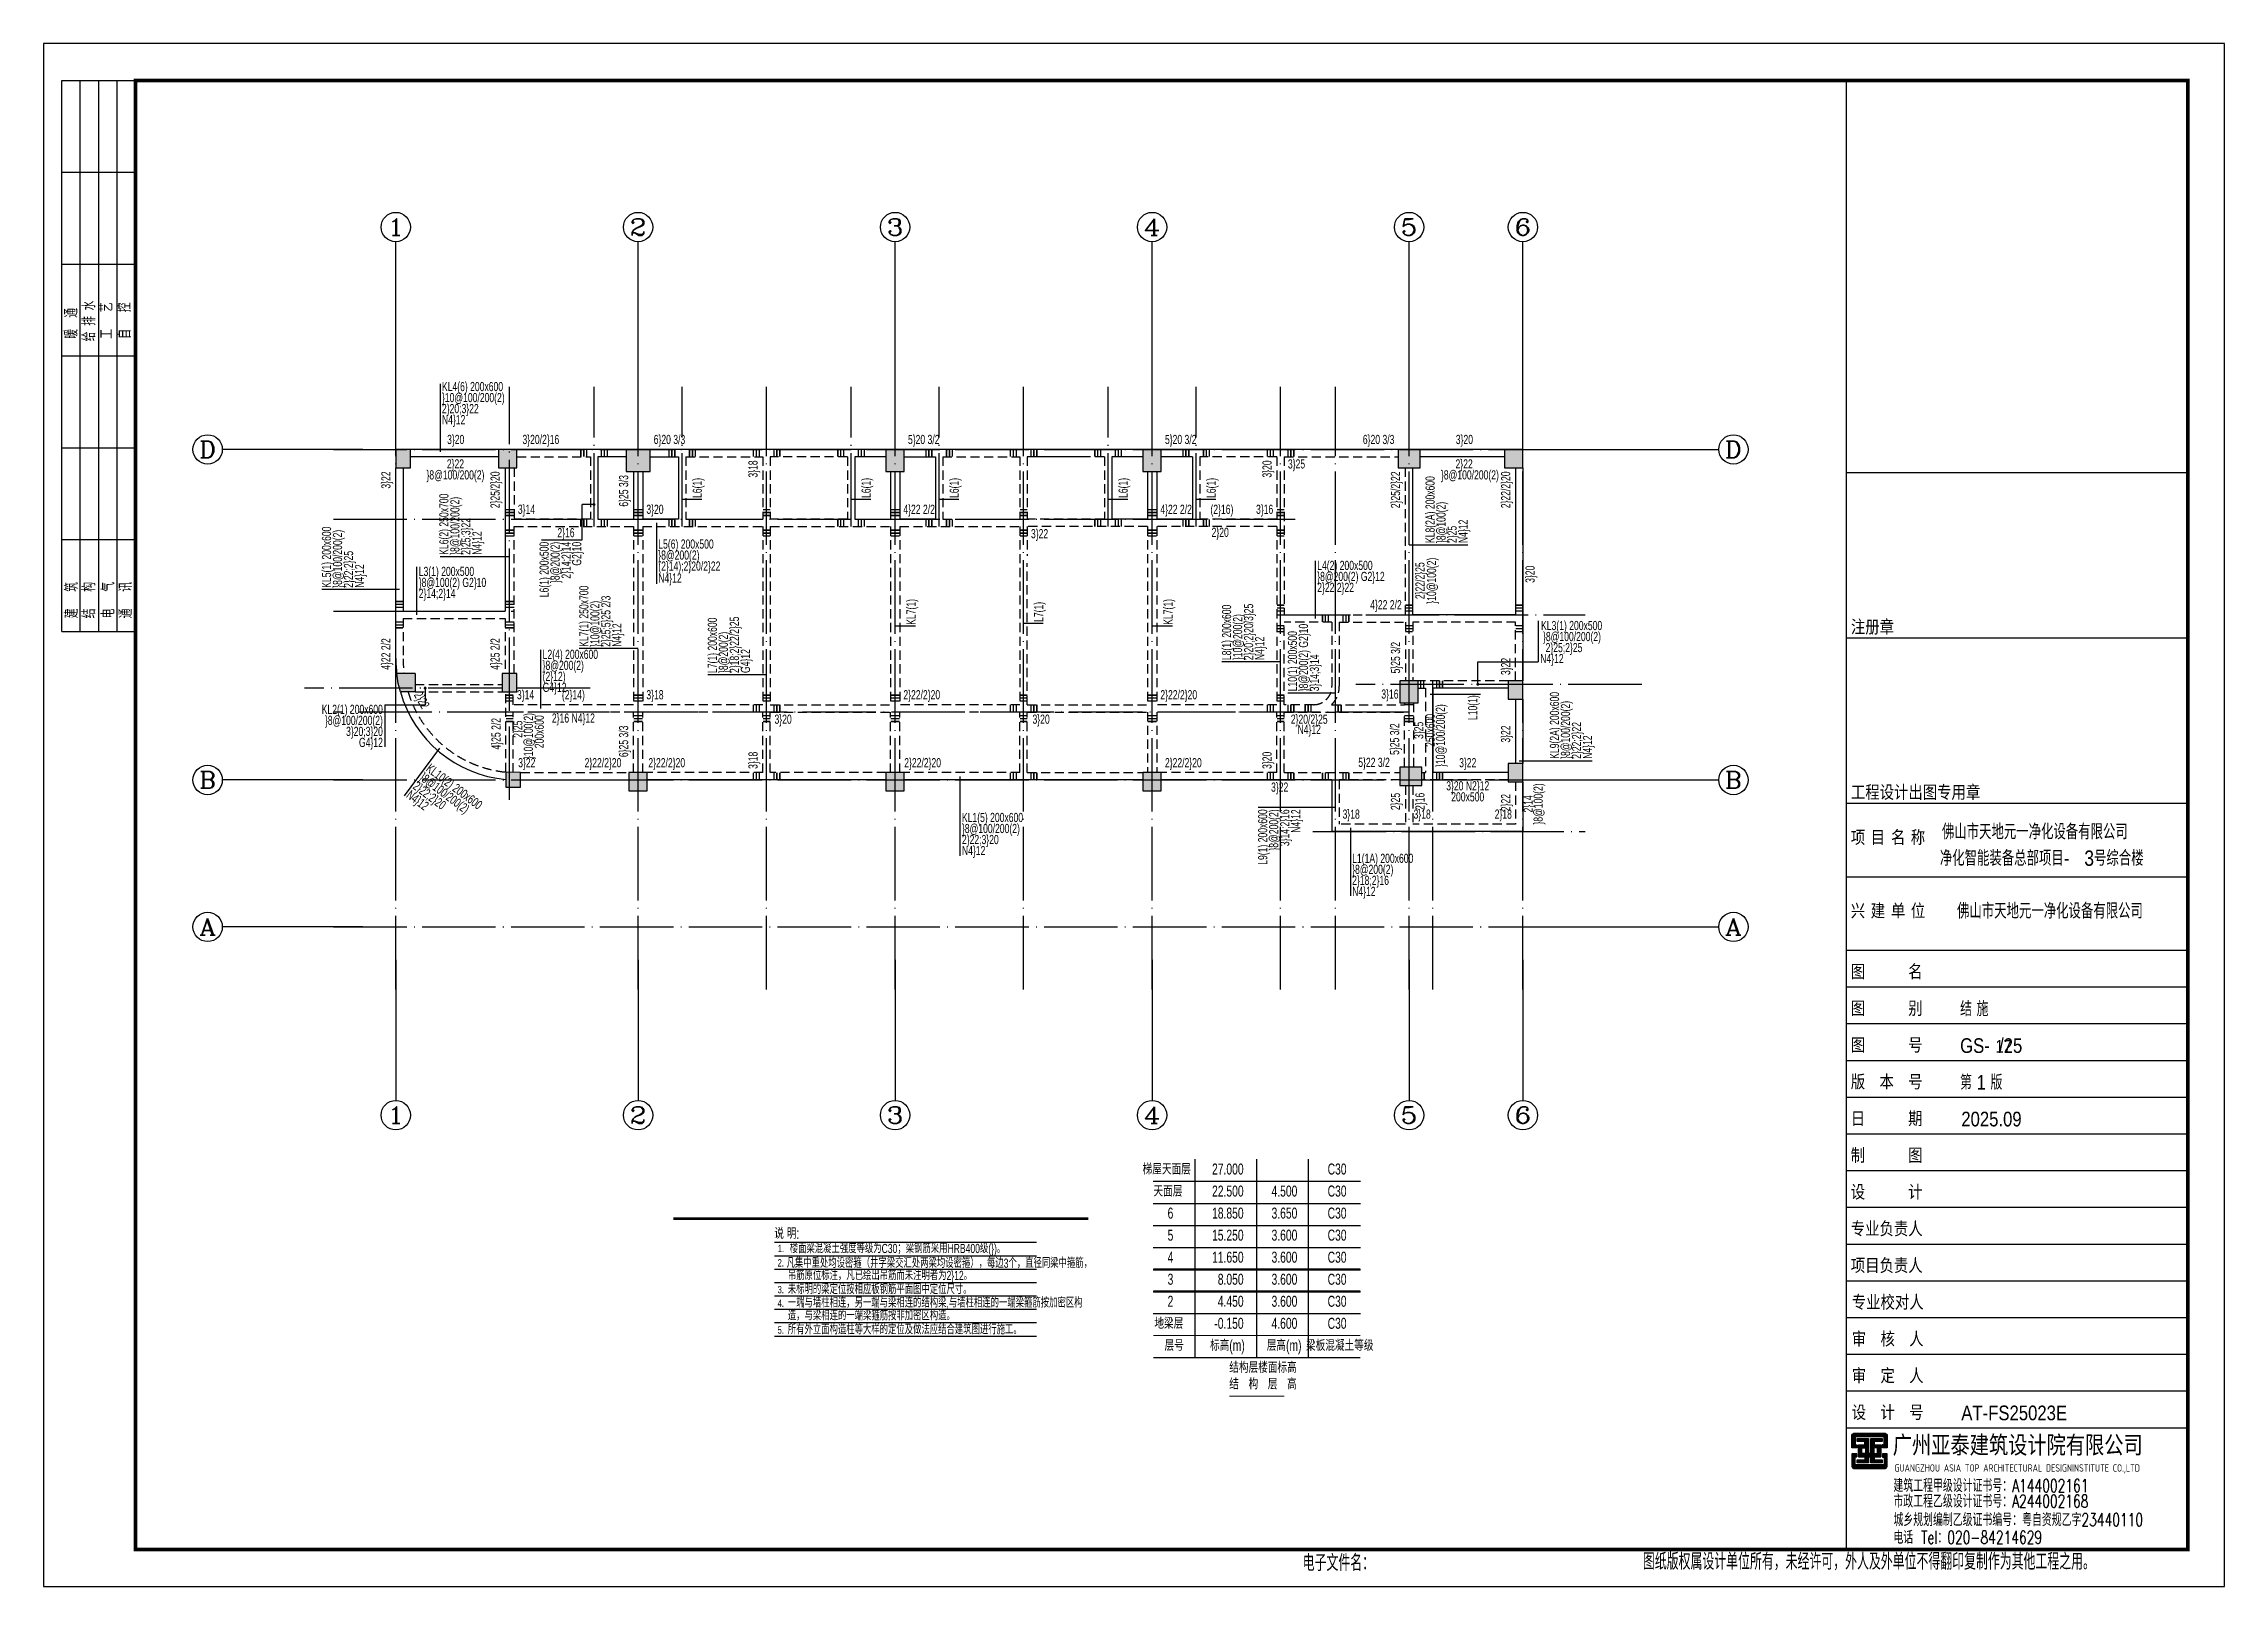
# Model space of a CAD drawing. Extents: x 299218 to 746073, y -331171 to -40619.
# Drawn here: x 597473 to 656873, y -166619 to -124619 of the extents above; entities that cross this region are included whole.
import ezdxf
from ezdxf.enums import TextEntityAlignment as Align

# ---------------------------------------------------------------- set-up
doc = ezdxf.new("R2010")
doc.units = 0
doc.header["$LTSCALE"] = 1000
doc.header["$MEASUREMENT"] = 0
doc.linetypes.add('DASHED', pattern=[0.375, 0.25, -0.125])
doc.linetypes.add('DOTE', pattern=[2.42, 2, -0.2, 0.02, -0.2])
for name, color, linetype in [('13', 4, 'Continuous'), ('14', 2, 'Continuous'), ('_0', 7, 'Continuous'), ('AXIS', 3, 'Continuous'), ('AXIS_TEXT', 7, 'Continuous'), ('DIM_SYMB', 3, 'Continuous'), ('DOTE', 1, 'Continuous'), ('PUB_TITLE', 4, 'Continuous'), ('TEXT', 7, 'Continuous'), ('X向主梁密箍', 7, 'Continuous'), ('X向主梁编号', 6, 'Continuous'), ('X向主梁钢筋', 7, 'Continuous'), ('X向主梁集中标注', 7, 'Continuous'), ('X向次梁密箍', 7, 'Continuous'), ('X向次梁编号', 7, 'Continuous'), ('X向次梁钢筋', 7, 'Continuous'), ('X向次梁集中标注', 7, 'Continuous'), ('Y向主梁密箍', 7, 'Continuous'), ('Y向主梁编号', 6, 'Continuous'), ('Y向主梁钢筋', 2, 'Continuous'), ('Y向主梁集中标注', 2, 'Continuous'), ('Y向次梁密箍', 7, 'Continuous'), ('Y向次梁编号', 7, 'Continuous'), ('Y向次梁钢筋', 7, 'Continuous'), ('Y向次梁集中标注', 7, 'Continuous'), ('柱线', 2, 'Continuous'), ('梁实线', 4, 'Continuous'), ('梁楼面标高', 7, 'Continuous'), ('梁虚线', 4, 'DASHED'), ('节点大样钢筋', 6, 'Continuous')]:
    doc.layers.add(name, color=color, linetype=linetype)
doc.styles.add('_HZTXT', font='gs_txt.shx', dxfattribs={"width": 0.8, "bigfont": 'gs_hztxt.shx'})
doc.styles.add('_TCH_AXIS', font='COMPLEX', dxfattribs={"bigfont": 'GBCBIG'})
doc.styles.add('COMPLEX', font='COMPLEX')
doc.styles.add('GS_Rein', font='GS_TXT.shx', dxfattribs={"width": 0.7, "bigfont": 'GS_HZTXT.shx'})
doc.styles.add('HT', font='')
doc.styles.add('HZTXT', font='txt.shx', dxfattribs={"bigfont": 'hztxt.shx'})
doc.styles.add('hztxt0', font='romans.shx', dxfattribs={"bigfont": 'gbcbig0.shx'})
doc.styles.get("Standard").update_dxf_attribs({"font": 'gbenor.shx', "bigfont": 'gbcbig.shx'})
doc.styles.add('宋体', font='')
doc.styles.get('HT').set_extended_font_data('SimHei')
doc.styles.get('宋体').set_extended_font_data('SimSun')

msp = doc.modelspace()

# ---------------------------------------------------------------- texts
at = {"layer": '13', "color": 2, "style": '_HZTXT', "width": 0.85}
msp.add_text('17', height=350, dxfattribs=at).set_placement((650638.4, -152090.9))
at = {"layer": 'TEXT', "style": 'GS_Rein', "width": 0.7}
for s, height, p in [('说 明:', 300, (617375.9, -157158.7, 300)), ('1.', 200, (617469.7, -157519.2, 300)), ('2.', 200, (617466.9, -157912.2, 300)), (' 凡集中重处均设密箍（井字梁交汇处两梁均设密箍），每边3个，直径同梁中箍筋，', 250, (617644.2, -157945.7, 300)), ('吊筋原位标注，凡已绘出吊筋而未注明者为2}12。', 250, (617744.2, -158280.1, 300)), ('3.', 200, (617466.9, -158640.8, 300)), ('未标明的梁定位按相应板钢筋平面图中定位尺寸。', 250, (617743.2, -158660.4, 300)), ('4.', 200, (617466.9, -159010.7, 300)), ('一端与墙柱相连，另一端与梁相连的结构梁,与墙柱相连的一端梁箍筋按加密区构', 250, (617743.2, -159025.9, 300)), ('造，与梁相连的一端梁箍筋按非加密区构造。', 250, (617744.2, -159373.6, 300)), ('5.', 200, (617466.9, -159739.8, 300)), ('所有外立面构造柱等大样的定位及做法应结合建筑图进行施工。', 250, (617743.2, -159754.9, 300))]:
    msp.add_text(s, height=height, dxfattribs=at).set_placement(p)
at = {"layer": 'TEXT', "color": 4, "style": 'GS_Rein', "width": 0.7}
msp.add_text('楼面梁混凝土强度等级为C30；梁钢筋采用HRB400级(})。', height=250, dxfattribs=at).set_placement((617795.5, -157545.6))
at = {"layer": 'X向主梁编号', "color": 151, "style": 'GS_Rein', "width": 0.7}
for s, p in [('KL4(6) 200x600', (608322.9, -133830)), ('KL1(5) 200x600', (622486.6, -145562))]:
    msp.add_text(s, height=250, dxfattribs=at).set_placement(p, align=Align.TOP_LEFT)
for s, p in [('KL3(1) 200x500', (639925.5, -140335.7)), ('KL2(1) 200x600', (606713.2, -142618.1))]:
    msp.add_text(s, height=250, dxfattribs=at).set_placement(p, align=Align.TOP_RIGHT)
msp.add_text('KL10(2) 200x600', height=250, rotation=323, dxfattribs=at).set_placement((608019.3, -144204.7), align=Align.TOP_LEFT)
at = {"layer": 'X向主梁钢筋', "color": 151, "style": 'GS_Rein', "width": 0.7}
for s, p in [('3}20', (608463, -135595.6)), ('3}20/2}16', (610515.8, -135595.6)), ('6}20 3/3', (614090.8, -135595.6)), ('5}20 3/2', (621015.8, -135595.6)), ('5}20 3/2', (628015.8, -135595.6)), ('3}22', (610399.7, -144395.6)), ('2}22/2}20', (612208.1, -144395.6)), ('2}22/2}20', (613944.6, -144395.6)), ('2}22/2}20', (620914.8, -144395.6)), ('2}22/2}20', (628015.8, -144395.6))]:
    msp.add_text(s, height=250, dxfattribs=at).set_placement(p, align=Align.BOTTOM_LEFT)
for s, p in [('6}20 3/3', (634265.8, -135595.6)), ('3}20', (636406.5, -135595.6)), ('5}22 3/2', (634140.8, -144385.9)), ('3}22', (636498, -144395.6))]:
    msp.add_text(s, height=250, dxfattribs=at).set_placement(p, align=Align.BOTTOM_RIGHT)
for s, p in [('2}22', (608690.8, -135935.6)), ('3}25', (631600.1, -135935.6)), ('2}22', (636165.8, -135935.6)), ('}8@100/200(2)', (608690.8, -136234.6)), ('}8@100/200(2)', (636322.8, -136234.6)), ('3}22', (631140.8, -144735.6)), ('3}20 N2}12', (636263.2, -144699.8)), ('200x500', (636263.2, -144999.8))]:
    msp.add_text(s, height=250, dxfattribs=at).set_placement(p, align=Align.TOP_CENTER)
msp.add_text('2}22', height=250, rotation=299.815315, dxfattribs=at).set_placement((607485.6, -142386.7), align=Align.BOTTOM_LEFT)
at = {"layer": 'X向主梁集中标注', "color": 151, "style": 'GS_Rein', "width": 0.7}
for s, p in [('}10@100/200(2)', (608322.9, -134130)), ('2}20;3}22', (608322.9, -134430)), ('N4}12', (608322.9, -134730)), ('}8@100/200(2)', (622486.6, -145862)), ('2}22;3}20', (622486.6, -146162)), ('N4}12', (622486.6, -146462))]:
    msp.add_text(s, height=250, dxfattribs=at).set_placement(p, align=Align.TOP_LEFT)
for s, p in [('}8@100/200(2)', (639891.8, -140635.7)), ('N4}12', (638875.5, -141235.7)), ('2}25;2}25', (639387, -140935.7)), ('}8@100/200(2)', (606713.2, -142918.1)), ('3}20;3}20', (606713.2, -143218.1)), ('G4}12', (606713.2, -143518.1))]:
    msp.add_text(s, height=250, dxfattribs=at).set_placement(p, align=Align.TOP_RIGHT)
for s, p in [('2}22;2}20', (607661.2, -144686.1)), ('}8@100/200(2)', (607840.2, -144445.4)), ('N4}12', (607482.1, -144926.8))]:
    msp.add_text(s, height=250, rotation=323, dxfattribs=at).set_placement(p, align=Align.TOP_LEFT)
at = {"layer": 'X向次梁编号', "color": 151, "style": 'GS_Rein', "width": 0.7}
for s, p in [('L5(6) 200x500', (614215.8, -138118.1)), ('L3(1) 200x500', (607690.8, -138863.1)), ('L4(2) 200x500', (632163.8, -138699.5)), ('L2(4) 200x600', (611065.8, -141119.1)), ('L1(1A) 200x600', (633115.8, -146673.1))]:
    msp.add_text(s, height=250, dxfattribs=at).set_placement(p, align=Align.TOP_LEFT)
at = {"layer": 'X向次梁钢筋', "color": 151, "style": 'GS_Rein', "width": 0.7}
for s, p in [('3}14', (610390.8, -137495.6)), ('3}20', (613890.8, -137495.6)), ('4}22 2/2', (620890.8, -137495.6)), ('4}22 2/2', (627890.8, -137495.6)), ('3}14', (610365.8, -142545.6)), ('3}18', (613890.8, -142545.6)), ('2}22/2}20', (620890.8, -142545.6)), ('2}22/2}20', (627890.8, -142545.6)), ('3}18', (632854.2, -145795.6)), ('3}18', (634787.6, -145795.6))]:
    msp.add_text(s, height=250, dxfattribs=at).set_placement(p, align=Align.BOTTOM_LEFT)
for s, p in [('(2}16)', (629880.3, -137495.6)), ('3}16', (630965.8, -137495.6)), ('4}22 2/2', (634465.8, -140095.6)), ('3}16', (634378.3, -142527.7)), ('2}18', (637465.8, -145795.6))]:
    msp.add_text(s, height=250, dxfattribs=at).set_placement(p, align=Align.BOTTOM_RIGHT)
for s, p in [('2}16', (611701, -137807.2)), ('2}20', (629521, -137798)), ('3}22', (624600.7, -137835.6)), ('2}16 N4}12', (611903.3, -142855.2)), ('3}20', (617615.5, -142885.6)), ('3}20', (624642.7, -142885.6)), ('2}20/2}25', (631945.5, -142885.6)), ('N4}12', (631945.5, -143163.5))]:
    msp.add_text(s, height=250, dxfattribs=at).set_placement(p, align=Align.TOP_CENTER)
msp.add_text('(2}14)', height=250, dxfattribs=at).set_placement((611903.3, -142545.6), align=Align.BOTTOM_CENTER)
at = {"layer": 'X向次梁集中标注', "color": 151, "style": 'GS_Rein', "width": 0.7}
for s, p in [('}8@200(2)', (614215.8, -138418.1)), ('(2}14);2}20/2}22', (614215.8, -138718.1)), ('}8@200(2) G2}12', (632163.8, -138999.5)), ('}8@100(2) G2}10', (607690.8, -139163.1)), ('2}14;2}14', (607690.8, -139463.1)), ('N4}12', (614215.8, -139043.5)), ('2}22;2}22', (632163.8, -139299.5)), ('}8@200(2)', (611065.8, -141419.1)), ('(2}12)', (611065.8, -141719.1)), ('G4}12', (611065.8, -142019.1)), ('}8@200(2)', (633115.8, -146973.1)), ('2}18;2}16', (633115.8, -147273.1)), ('N4}12', (633115.8, -147573.1))]:
    msp.add_text(s, height=250, dxfattribs=at).set_placement(p, align=Align.TOP_LEFT)
at = {"layer": 'Y向主梁编号', "color": 151, "style": 'GS_Rein', "width": 0.7}
for s, p in [('KL8(2A) 200x600', (635112.3, -138215.6)), ('KL6(2) 250x700', (608250.3, -138535.6)), ('KL5(1) 200x600', (605053.3, -139432.7)), ('KL7(1) 250x700', (612063.3, -141040.6)), ('KL9(2A) 200x600', (638500.8, -144090.6))]:
    msp.add_text(s, height=250, rotation=90, dxfattribs=at).set_placement(p, align=Align.TOP_LEFT)
for p in [(620975.8, -140090.6), (627975.8, -140090.6)]:
    msp.add_text('KL7(1)', height=250, rotation=90, dxfattribs=at).set_placement(p, align=Align.TOP_CENTER)
at = {"layer": 'Y向主梁钢筋', "color": 151, "style": 'GS_Rein', "width": 0.7}
for s, p in [('3}22', (606995.8, -136265.6)), ('2}25/2}20', (609970.8, -136265.6)), ('6}25 3/3', (613470.8, -136365.6)), ('2}25/2}22', (634495.8, -136265.6)), ('2}22/2}20', (637495.8, -136265.6)), ('3}22', (637495.8, -141340.9))]:
    msp.add_text(s, height=250, rotation=90, dxfattribs=at).set_placement(p, align=Align.BOTTOM_RIGHT)
for s, p in [('2}22/2}25', (634835.8, -139240.9)), ('}10@100(2)', (635152, -139240.9)), ('3}20', (637835.8, -139065.6)), ('2}25', (610264.2, -143283.3)), ('}10@100(2)', (610551.8, -143469.9)), ('200x600', (610847.4, -143353.3)), ('3}25', (634804.7, -143315.6)), ('250x600', (635113.8, -143315.6)), ('}10@100/200(2)', (635393.8, -143458)), ('}8@100(2)', (638056.1, -145318.4)), ('2}16', (634835.8, -145248)), ('2}14', (637785.2, -145318.4))]:
    msp.add_text(s, height=250, rotation=90, dxfattribs=at).set_placement(p, align=Align.TOP_CENTER)
for s, p in [('4}22 2/2', (606995.8, -141665.6)), ('4}25 2/2', (609970.8, -141665.6)), ('5}25 3/2', (634495.8, -141765.6)), ('4}25 2/2', (609995.8, -143836.7)), ('5}25 3/2', (634470.8, -143982.4)), ('6}25 3/3', (613470.8, -144043.9)), ('2}25', (634495.8, -145486.6)), ('2}22', (637495.8, -145515.6))]:
    msp.add_text(s, height=250, rotation=90, dxfattribs=at).set_placement(p, align=Align.BOTTOM_LEFT)
msp.add_text('3}22', height=250, rotation=90, dxfattribs=at).set_placement((637495.8, -143415.6), align=Align.BOTTOM_CENTER)
at = {"layer": 'Y向主梁集中标注', "color": 151, "style": 'GS_Rein', "width": 0.7}
for s, p in [('}8@100/200(2)', (608550.3, -138535.6)), ('}8@100(2)', (635412.3, -138215.6)), ('2}25;3}22', (608850.3, -138535.6)), ('2}25', (635712.3, -138215.6)), ('N4}12', (636012.3, -138215.6)), ('}8@100/200(2)', (605353.3, -139432.7)), ('N4}12', (609150.3, -138535.6)), ('2}22;2}25', (605653.3, -139432.7)), ('N4}12', (605953.3, -139432.7)), ('}10@100(2)', (612363.3, -141040.6)), ('2}25;5}25 2/3', (612663.3, -141040.6)), ('N4}12', (612963.3, -141040.6)), ('}8@100/200(2)', (638800.8, -144090.6)), ('2}22;2}22', (639100.8, -144090.6)), ('N4}12', (639400.8, -144090.6))]:
    msp.add_text(s, height=250, rotation=90, dxfattribs=at).set_placement(p, align=Align.TOP_LEFT)
at = {"layer": 'Y向次梁编号', "color": 151, "style": 'GS_Rein', "width": 0.7}
for s, p in [('L6(1)', (615150.8, -136715.6)), ('L6(1)', (619750.8, -136715.6)), ('L6(1)', (622150.8, -136715.6)), ('L6(1)', (626750.8, -136715.6)), ('L6(1)', (629150.8, -136715.6)), ('L7(1)', (624450.8, -140090.6)), ('L10(1)', (636273.9, -142696.7))]:
    msp.add_text(s, height=250, rotation=90, dxfattribs=at).set_placement(p, align=Align.TOP_CENTER)
for s, p in [('L6(1) 200x500', (610980.8, -138182.1)), ('L9(1) 200x600', (630553.3, -145465.6))]:
    msp.add_text(s, height=250, rotation=90, dxfattribs=at).set_placement(p, align=Align.TOP_RIGHT)
for s, p in [('L8(1) 200x600', (629569.3, -141403.1)), ('L7(1) 200x600', (615563.3, -141754.1)), ('L10(1) 200x500', (631363.3, -142251.7))]:
    msp.add_text(s, height=250, rotation=90, dxfattribs=at).set_placement(p, align=Align.TOP_LEFT)
at = {"layer": 'Y向次梁钢筋', "color": 151, "style": 'GS_Rein', "width": 0.7}
for s, p in [('3}18', (616995.8, -135965.6)), ('3}20', (630995.8, -135965.6))]:
    msp.add_text(s, height=250, rotation=90, dxfattribs=at).set_placement(p, align=Align.BOTTOM_RIGHT)
for s, p in [('3}18', (616995.8, -144365.6)), ('3}20', (630995.8, -144365.6))]:
    msp.add_text(s, height=250, rotation=90, dxfattribs=at).set_placement(p, align=Align.BOTTOM_LEFT)
at = {"layer": 'Y向次梁集中标注', "color": 151, "style": 'GS_Rein', "width": 0.7}
for s, p in [('}8@200(2)', (611280.8, -138182.1)), ('2}14;2}14', (611580.8, -138182.1)), ('G2}10', (611868.6, -138182.1)), ('}8@200(2)', (630853.3, -145465.6)), ('3}14;2}16', (631153.3, -145465.6)), ('N4}12', (631453.3, -145465.6))]:
    msp.add_text(s, height=250, rotation=90, dxfattribs=at).set_placement(p, align=Align.TOP_RIGHT)
for s, p in [('}10@200(2)', (629869.3, -141403.1)), ('2}20;2}20/3}25', (630169.3, -141403.1)), ('}8@200(2)', (615863.3, -141754.1)), ('2}18;2}22/2}25', (616163.3, -141754.1)), ('N4}12', (630469.3, -141403.1)), ('}8@200(2) G2}10', (631663.3, -142251.7)), ('G4}12', (616463.3, -141754.1)), ('3}14;3}14', (631963.3, -142251.7))]:
    msp.add_text(s, height=250, rotation=90, dxfattribs=at).set_placement(p, align=Align.TOP_LEFT)

# ---------------------------------------------------------------- blocks, each defined once
blk = doc.blocks.new('2-3层墙柱模板')
at = {"layer": '柱线', "color": 6}
for points in [[(-1108565, -403245), (-1108165, -403245), (-1108165, -402745), (-1108565, -402745)], [(-1105765, -403245), (-1105265, -403245), (-1105265, -402745), (-1105765, -402745)], [(-1102290, -403345), (-1101640, -403345), (-1101640, -402745), (-1102290, -402745)], [(-1095215, -403345), (-1094715, -403345), (-1094715, -402745), (-1095215, -402745)], [(-1088215, -403345), (-1087715, -403345), (-1087715, -402745), (-1088215, -402745)], [(-1081265, -403245), (-1080665, -403245), (-1080665, -402745), (-1081265, -402745)], [(-1078365, -403245), (-1077865, -403245), (-1077865, -402745), (-1078365, -402745)], [(-1105665, -409345), (-1105265, -409345), (-1105265, -408845), (-1105665, -408845)], [(-1081215, -409645), (-1080715, -409645), (-1080715, -409045), (-1081215, -409045)], [(-1078265, -409545), (-1077865, -409545), (-1077865, -409045), (-1078265, -409045)], [(-1105565, -411945), (-1105165, -411945), (-1105165, -411545), (-1105565, -411530)], [(-1102215, -412045), (-1101715, -412045), (-1101715, -411545), (-1102215, -411545)], [(-1095215, -412045), (-1094715, -412045), (-1094715, -411545), (-1095215, -411545)], [(-1088215, -412045), (-1087715, -412045), (-1087715, -411545), (-1088215, -411545)], [(-1081215, -411895), (-1080615, -411895), (-1080615, -411395), (-1081215, -411395)], [(-1078265, -411795), (-1077865, -411795), (-1077865, -411295), (-1078265, -411295)]]:
    blk.add_lwpolyline(points, close=True, dxfattribs=at)
for points in [[(-1108040, -408845), (-1108540, -408845)], [(-1108440, -409345), (-1108466, -409245), (-1108500, -409116), (-1108540, -408845)], [(-1108040, -408845), (-1108040, -409345), (-1108440, -409345)]]:
    blk.add_lwpolyline(points, dxfattribs=at)
blk = doc.blocks.new('标准层1')
at = {"layer": '梁实线'}
for p, q in [((613313, -135666), (610913, -135666)), ((613313, -135866), (610913, -135866)), ((616788, -135666), (613813, -135666)), ((616788, -135866), (616013, -135866)), ((616013, -135866), (616013, -137566)), ((623863, -135666), (617438, -135666)), ((617438, -135866), (618213, -135866)), ((618213, -135866), (618213, -137566)), ((623863, -135866), (623013, -135866)), ((623013, -135866), (623013, -137566)), ((630863, -135666), (624363, -135666)), ((624363, -135866), (625213, -135866)), ((625213, -135866), (625213, -137566)), ((630863, -135866), (630013, -135866)), ((630013, -135866), (630013, -137566)), ((637813, -135666), (631363, -135666)), ((632213, -135866), (631363, -135866)), ((632213, -135866), (632213, -137566)), ((640713, -135666), (638413, -135666)), ((640713, -135866), (638413, -135866)), ((610513, -141360), (610513, -136166)), ((610713, -136166), (610713, -140066)), ((613488, -136166), (613488, -140066)), ((616988, -136266), (616988, -137566)), ((617238, -136266), (617238, -137566)), ((623988, -136266), (623988, -137566)), ((624238, -136266), (624238, -137566)), ((630988, -136266), (630988, -137566)), ((631238, -136266), (631238, -137566)), ((638213, -140166), (638213, -136166)), ((641013, -136166), (641013, -140166)), ((641213, -136166), (641213, -141966)), ((616013, -137566), (616988, -137566)), ((618213, -137566), (617238, -137566)), ((623013, -137566), (623988, -137566)), ((625213, -137566), (624238, -137566)), ((630988, -137566), (630013, -137566)), ((632213, -137566), (631238, -137566)), ((610713, -140066), (613488, -140066)), ((641013, -140166), (638213, -140166)), ((640813, -142166), (638763, -142166)), ((638763, -142166), (638763, -144466)), ((641013, -142466), (641013, -144216)), ((641213, -142466), (641213, -144216)), ((613913, -144666), (616863, -144666)), ((623863, -144666), (617363, -144666)), ((630863, -144666), (624363, -144666)), ((636013, -144666), (631363, -144666)), ((636013, -144666), (636013, -146066)), ((640813, -144466), (638763, -144466)), ((641213, -144716), (641213, -146066)), ((641213, -146066), (636013, -146066))]:
    blk.add_line(p, q, dxfattribs=at)
for centre, radius, start, end in [((613613, -141360), 3100, 180, 187.52688), ((613813, -141366), 3300, 195.82662, 264.78427)]:
    blk.add_arc(centre, radius, start, end, dxfattribs=at)
at = {"layer": '梁虚线'}
for p, q in [((613813, -135866), (615813, -135866)), ((615813, -135866), (615813, -137566)), ((618413, -135866), (620513, -135866)), ((618413, -135866), (618413, -137566)), ((620513, -135866), (620513, -137566)), ((622813, -135866), (620713, -135866)), ((620713, -135866), (620713, -137566)), ((622813, -135866), (622813, -137566)), ((625413, -135866), (627513, -135866)), ((625413, -135866), (625413, -137566)), ((627513, -135866), (627513, -137566)), ((629813, -135866), (627713, -135866)), ((629313, -135866), (627713, -135866)), ((627713, -135866), (627713, -137566)), ((629813, -135866), (629813, -137566)), ((634513, -135866), (632413, -135866)), ((632413, -135866), (632413, -137566)), ((634513, -135866), (634513, -137566)), ((634713, -135866), (634713, -140166)), ((634713, -135866), (637813, -135866)), ((613738, -136166), (613738, -137566)), ((638013, -140166), (638013, -136166)), ((615813, -137566), (613738, -137566)), ((613738, -137766), (616988, -137766)), ((613738, -141766), (613738, -137766)), ((616988, -137766), (616988, -142616)), ((617238, -137766), (620513, -137766)), ((617238, -137766), (617238, -142616)), ((618413, -137566), (620513, -137566)), ((620513, -137766), (620513, -142616)), ((622813, -137566), (620713, -137566)), ((620713, -137766), (623988, -137766)), ((620713, -137766), (620713, -142616)), ((623988, -137766), (623988, -142616)), ((624238, -137766), (627513, -137766)), ((624238, -137766), (624238, -142616)), ((625413, -137566), (627513, -137566)), ((627513, -137766), (627513, -142616)), ((629813, -137566), (627713, -137566)), ((630988, -137766), (627713, -137766)), ((627713, -137766), (627713, -138566)), ((630988, -137766), (630988, -142616)), ((634513, -137766), (631238, -137766)), ((631238, -137766), (631238, -142616)), ((634513, -137566), (632413, -137566)), ((634513, -137766), (634513, -142616)), ((627713, -142616), (627713, -138766)), ((634713, -140166), (638013, -140166)), ((610713, -140266), (610713, -141374)), ((610713, -140266), (613488, -140266)), ((613488, -140266), (613488, -141766)), ((636013, -140366), (634713, -140366)), ((634713, -142616), (634713, -140366)), ((636013, -140366), (636013, -142116)), ((636213, -140366), (638013, -140366)), ((636213, -140366), (636213, -142116)), ((638013, -140366), (638013, -141966)), ((641013, -140366), (638213, -140366)), ((638213, -140366), (638213, -141966)), ((641013, -141966), (641013, -140366)), ((640813, -141966), (638363, -141966)), ((611038, -142066), (613413, -142066)), ((611038, -142266), (613413, -142266)), ((613513, -144451), (613513, -142266)), ((613713, -142616), (613713, -142266)), ((638363, -142166), (638563, -142166)), ((638563, -142166), (638563, -144466)), ((616988, -142616), (613713, -142616)), ((616988, -142816), (613713, -142816)), ((613713, -144458), (613713, -142816)), ((616988, -144466), (616988, -142816)), ((620513, -142616), (617238, -142616)), ((620513, -142816), (617238, -142816)), ((617238, -144466), (617238, -142816)), ((620513, -144466), (620513, -142816)), ((620713, -142616), (623988, -142616)), ((620713, -142816), (623988, -142816)), ((620713, -144466), (620713, -142816)), ((623988, -144466), (623988, -142816)), ((627513, -142616), (624238, -142616)), ((627513, -142816), (624238, -142816)), ((624238, -144466), (624238, -142816)), ((627513, -144466), (627513, -142816)), ((627713, -142616), (630988, -142616)), ((627713, -142816), (630988, -142816)), ((627713, -144466), (627713, -142816)), ((630988, -142816), (630988, -144466)), ((634513, -142616), (631238, -142616)), ((634513, -142816), (631238, -142816)), ((631238, -142816), (631238, -144466)), ((634513, -144466), (634513, -142816)), ((635513, -142616), (634713, -142616)), ((634713, -142816), (637988, -142816)), ((634713, -144466), (634713, -142816)), ((636003, -142616), (637988, -142616)), ((637988, -142566), (637988, -142616)), ((637988, -144316), (637988, -142816)), ((638238, -142566), (638238, -144316)), ((613913, -144466), (616863, -144466)), ((620513, -144466), (617363, -144466)), ((623863, -144466), (620713, -144466)), ((627513, -144466), (624363, -144466)), ((627713, -144466), (630863, -144466)), ((634513, -144466), (631363, -144466)), ((634713, -144466), (637863, -144466)), ((636213, -144666), (636213, -145866)), ((637863, -144666), (636213, -144666)), ((638013, -144816), (638013, -145866)), ((638213, -144816), (638213, -145866)), ((638463, -144466), (638563, -144466)), ((640813, -144666), (638463, -144666)), ((641013, -144716), (641013, -145866)), ((638013, -145866), (636213, -145866)), ((641013, -145866), (638213, -145866))]:
    blk.add_line(p, q, dxfattribs=at)
for centre, radius, start, end in [((613813, -141366), 3100, 180, 187.41367), ((613813, -141366), 3100, 196.87727, 264.44674), ((635513, -142116), 500, 270, 0), ((635513, -142116), 700, 314.41531, 0)]:
    blk.add_arc(centre, radius, start, end, dxfattribs=at)
blk = doc.blocks.new('梁板层高表')
at = {"layer": '梁楼面标高'}
for p, q in [((-1049101, -612643), (-1049101, -607243)), ((-1047421, -612643), (-1047421, -607243)), ((-1046011, -612643), (-1046011, -607243)), ((-1050241, -607843), (-1044601, -607843)), ((-1050241, -608443), (-1044601, -608443)), ((-1050241, -609043), (-1044601, -609043)), ((-1050241, -609643), (-1044601, -609643)), ((-1050241, -610243), (-1044601, -610243)), ((-1050241, -610843), (-1044601, -610843)), ((-1050241, -611443), (-1044601, -611443))]:
    blk.add_line(p, q, dxfattribs=at)
at = {"layer": '梁楼面标高', "const_width": 30}
for points in [[(-1050241, -612043), (-1044601, -612043)], [(-1050241, -612643), (-1044601, -612643)], [(-1048171, -613693), (-1046671, -613693)]]:
    blk.add_lwpolyline(points, dxfattribs=at)
at = {"layer": '梁楼面标高', "style": 'GS_Rein', "width": 0.7}
for s, p in [('梯屋天面层', (-1049219, -607749)), ('27.000', (-1047781, -607749)), ('C30', (-1044977, -607749)), ('天面层', (-1049448, -608349)), ('22.500', (-1047781, -608349)), ('4.500', (-1046317, -608349)), ('C30', (-1044977, -608349)), ('6', (-1049695, -608949)), ('18.850', (-1047781, -608949)), ('3.650', (-1046317, -608949)), ('C30', (-1044977, -608949)), ('5', (-1049695, -609549)), ('15.250', (-1047781, -609549)), ('3.600', (-1046317, -609549)), ('C30', (-1044977, -609549)), ('4', (-1049695, -610149)), ('11.650', (-1047781, -610149)), ('3.600', (-1046317, -610149)), ('C30', (-1044977, -610149)), ('3', (-1049695, -610749)), ('8.050', (-1047781, -610749)), ('3.600', (-1046317, -610749)), ('C30', (-1044977, -610749)), ('2', (-1049695, -611349)), ('4.450', (-1047781, -611349)), ('3.600', (-1046317, -611349)), ('C30', (-1044977, -611349)), ('地梁层', (-1049424, -611949)), ('-0.150', (-1047781, -611949)), ('4.600', (-1046317, -611949)), ('C30', (-1044977, -611949))]:
    blk.add_text(s, height=300, dxfattribs=at).set_placement(p, align=Align.BOTTOM_RIGHT)
for s, p in [('层号', (-1049671, -612549)), (' 标高(m)', (-1048261, -612549)), (' 层高(m)', (-1046716, -612549)), (' 梁板混凝土等级', (-1045201, -612549))]:
    blk.add_text(s, height=300, dxfattribs=at).set_placement(p, align=Align.BOTTOM_CENTER)
for s, p in [('结构层楼面标高', (-1048171, -613149)), ('结\u3000构\u3000层\u3000高', (-1048171, -613599))]:
    blk.add_text(s, height=300, dxfattribs=at).set_placement(p, align=Align.BOTTOM_LEFT)
blk = doc.blocks.new('_AXISO')
blk.add_circle((0, 0), 0.5)
at = {"layer": 'AXIS_TEXT', "style": 'COMPLEX', "width": 1.041667}
blk.add_attdef('A', text='', height=0.56, dxfattribs=at).set_placement((-0.25, -0.28), (0.25, -0.28), align=Align.FIT)
blk = doc.blocks.new('zw-05')
at = {"layer": 'AXIS'}
for p, q in [((610513, -134766), (610513, -130013)), ((617113, -134766), (617113, -130013)), ((624113, -134766), (624113, -130013)), ((631113, -134766), (631113, -130013)), ((638113, -134766), (638113, -130013)), ((641213, -134766), (641213, -130013)), ((609613, -135666), (605788, -135666)), ((642113, -135666), (646547, -135666)), ((609613, -144666), (605788, -144666)), ((642113, -144666), (646547, -144666)), ((609613, -148666), (605788, -148666)), ((642113, -148666), (646547, -148666)), ((610513, -149566), (610513, -153391)), ((617113, -149566), (617113, -153391)), ((624113, -149566), (624113, -153391)), ((631113, -149566), (631113, -153391)), ((638113, -149566), (638113, -153391)), ((641213, -149566), (641213, -153391))]:
    blk.add_line(p, q, dxfattribs=at)
at = {"layer": 'DOTE', "linetype": 'DOTE'}
for p, q in [((610513, -150366), (610513, -133966)), ((613613, -145206), (613613, -133966)), ((615913, -137766), (615913, -133966)), ((617113, -150366), (617113, -133966)), ((618313, -137766), (618313, -133966)), ((620613, -150366), (620613, -133966)), ((622913, -137766), (622913, -133966)), ((624113, -150366), (624113, -133966)), ((625313, -137766), (625313, -133966)), ((627613, -150366), (627613, -133966)), ((629913, -137766), (629913, -133966)), ((631113, -150366), (631113, -133966)), ((632313, -137766), (632313, -133966)), ((634613, -150366), (634613, -133966)), ((636113, -150366), (636113, -133966)), ((638113, -150366), (638113, -133966)), ((641213, -150366), (641213, -133966)), ((608813, -135666), (642913, -135666)), ((608813, -137566), (635091, -137566)), ((608813, -140066), (613738, -140066)), ((634513, -140166), (642913, -140166)), ((638763, -150366), (638763, -141966)), ((615811, -142166), (608024, -142166)), ((644449, -142066), (636662, -142066)), ((638113, -142816), (608813, -142816)), ((608813, -144666), (642913, -144666)), ((635490, -146066), (642913, -146066)), ((608813, -148666), (642913, -148666))]:
    blk.add_line(p, q, dxfattribs=at)
at = {"layer": 'AXIS'}
ref = blk.add_blockref('_AXISO', (610513, -129613), dxfattribs=dict(at, xscale=800, yscale=800, zscale=800))
ref.add_attrib('A', '1', dxfattribs={"layer": 'AXIS_TEXT', "height": 453, "style": '_TCH_AXIS', "width": 2.333333}).set_placement((610287, -129839), (610740, -129839), align=Align.FIT)
ref = blk.add_blockref('_AXISO', (617113, -129613), dxfattribs=dict(at, xscale=800, yscale=800, zscale=800))
ref.add_attrib('A', '2', dxfattribs={"layer": 'AXIS_TEXT', "height": 453, "style": '_TCH_AXIS', "width": 1.5}).set_placement((616887, -129839), (617340, -129839), align=Align.FIT)
ref = blk.add_blockref('_AXISO', (624113, -129613), dxfattribs=dict(at, xscale=800, yscale=800, zscale=800))
ref.add_attrib('A', '3', dxfattribs={"layer": 'AXIS_TEXT', "height": 453, "style": '_TCH_AXIS', "width": 1.5}).set_placement((623887, -129839), (624340, -129839), align=Align.FIT)
ref = blk.add_blockref('_AXISO', (631113, -129613), dxfattribs=dict(at, xscale=800, yscale=800, zscale=800))
ref.add_attrib('A', '4', dxfattribs={"layer": 'AXIS_TEXT', "height": 453, "style": '_TCH_AXIS', "width": 1.3125}).set_placement((630887, -129839), (631340, -129839), align=Align.FIT)
ref = blk.add_blockref('_AXISO', (638113, -129613), dxfattribs=dict(at, xscale=800, yscale=800, zscale=800))
ref.add_attrib('A', '5', dxfattribs={"layer": 'AXIS_TEXT', "height": 453, "style": '_TCH_AXIS', "width": 1.5}).set_placement((637887, -129839), (638340, -129839), align=Align.FIT)
ref = blk.add_blockref('_AXISO', (641213, -129613), dxfattribs=dict(at, xscale=800, yscale=800, zscale=800))
ref.add_attrib('A', '6', dxfattribs={"layer": 'AXIS_TEXT', "height": 453, "style": '_TCH_AXIS', "width": 1.5}).set_placement((640987, -129839), (641440, -129839), align=Align.FIT)
ref = blk.add_blockref('_AXISO', (605388, -135666), dxfattribs=dict(at, xscale=800, yscale=800, zscale=800))
ref.add_attrib('A', 'D', dxfattribs={"layer": 'AXIS_TEXT', "height": 453, "style": '_TCH_AXIS', "width": 1.235294}).set_placement((605162, -135892), (605615, -135892), align=Align.FIT)
ref = blk.add_blockref('_AXISO', (646947, -135666), dxfattribs=dict(at, xscale=800, yscale=800, zscale=800))
ref.add_attrib('A', 'D', dxfattribs={"layer": 'AXIS_TEXT', "height": 453, "style": '_TCH_AXIS', "width": 1.235294}).set_placement((646720, -135892), (647173, -135892), align=Align.FIT)
ref = blk.add_blockref('_AXISO', (605388, -144666), dxfattribs=dict(at, xscale=800, yscale=800, zscale=800))
ref.add_attrib('A', 'B', dxfattribs={"layer": 'AXIS_TEXT', "height": 453, "style": '_TCH_AXIS', "width": 1.235294}).set_placement((605162, -144892), (605615, -144892), align=Align.FIT)
ref = blk.add_blockref('_AXISO', (646947, -144666), dxfattribs=dict(at, xscale=800, yscale=800, zscale=800))
ref.add_attrib('A', 'B', dxfattribs={"layer": 'AXIS_TEXT', "height": 453, "style": '_TCH_AXIS', "width": 1.235294}).set_placement((646720, -144892), (647173, -144892), align=Align.FIT)
ref = blk.add_blockref('_AXISO', (605388, -148666), dxfattribs=dict(at, xscale=800, yscale=800, zscale=800))
ref.add_attrib('A', 'A', dxfattribs={"layer": 'AXIS_TEXT', "height": 453, "style": '_TCH_AXIS', "width": 1.166667}).set_placement((605162, -148892), (605615, -148892), align=Align.FIT)
ref = blk.add_blockref('_AXISO', (646947, -148666), dxfattribs=dict(at, xscale=800, yscale=800, zscale=800))
ref.add_attrib('A', 'A', dxfattribs={"layer": 'AXIS_TEXT', "height": 453, "style": '_TCH_AXIS', "width": 1.166667}).set_placement((646720, -148892), (647173, -148892), align=Align.FIT)
ref = blk.add_blockref('_AXISO', (610513, -153791), dxfattribs=dict(at, xscale=800, yscale=800, zscale=800))
ref.add_attrib('A', '1', dxfattribs={"layer": 'AXIS_TEXT', "height": 453, "style": '_TCH_AXIS', "width": 2.333333}).set_placement((610287, -154017), (610740, -154017), align=Align.FIT)
ref = blk.add_blockref('_AXISO', (617113, -153791), dxfattribs=dict(at, xscale=800, yscale=800, zscale=800))
ref.add_attrib('A', '2', dxfattribs={"layer": 'AXIS_TEXT', "height": 453, "style": '_TCH_AXIS', "width": 1.5}).set_placement((616887, -154017), (617340, -154017), align=Align.FIT)
ref = blk.add_blockref('_AXISO', (624113, -153791), dxfattribs=dict(at, xscale=800, yscale=800, zscale=800))
ref.add_attrib('A', '3', dxfattribs={"layer": 'AXIS_TEXT', "height": 453, "style": '_TCH_AXIS', "width": 1.5}).set_placement((623887, -154017), (624340, -154017), align=Align.FIT)
ref = blk.add_blockref('_AXISO', (631113, -153791), dxfattribs=dict(at, xscale=800, yscale=800, zscale=800))
ref.add_attrib('A', '4', dxfattribs={"layer": 'AXIS_TEXT', "height": 453, "style": '_TCH_AXIS', "width": 1.3125}).set_placement((630887, -154017), (631340, -154017), align=Align.FIT)
ref = blk.add_blockref('_AXISO', (638113, -153791), dxfattribs=dict(at, xscale=800, yscale=800, zscale=800))
ref.add_attrib('A', '5', dxfattribs={"layer": 'AXIS_TEXT', "height": 453, "style": '_TCH_AXIS', "width": 1.5}).set_placement((637887, -154017), (638340, -154017), align=Align.FIT)
ref = blk.add_blockref('_AXISO', (641213, -153791), dxfattribs=dict(at, xscale=800, yscale=800, zscale=800))
ref.add_attrib('A', '6', dxfattribs={"layer": 'AXIS_TEXT', "height": 453, "style": '_TCH_AXIS', "width": 1.5}).set_placement((640987, -154017), (641440, -154017), align=Align.FIT)
blk = doc.blocks.new('ZZ3')
at = {"layer": '节点大样钢筋'}
h = blk.add_hatch(color=251, dxfattribs=at)
h.paths.add_polyline_path([(779050, -142466), (779450, -142466), (779450, -141966), (779050, -141966)])
h.paths.add_polyline_path([(779050, -144716), (779450, -144716), (779450, -144216), (779050, -144216)])
h.paths.add_polyline_path([(776100, -144816), (776700, -144816), (776700, -144316), (776100, -144316)])
h.paths.add_polyline_path([(776100, -142566), (776600, -142566), (776600, -141966), (776100, -141966)])
h.paths.add_polyline_path([(769100, -144966), (769600, -144966), (769600, -144466), (769100, -144466)])
h.paths.add_polyline_path([(762100, -144966), (762600, -144966), (762600, -144466), (762100, -144466)])
h.paths.add_polyline_path([(755100, -144966), (755600, -144966), (755600, -144466), (755100, -144466)])
h.paths.add_polyline_path([(751650, -142266), (752050, -142266), (752050, -141766), (751650, -141766)])
h.paths.add_polyline_path([(778950, -136166), (779450, -136166), (779450, -135666), (778950, -135666)])
h.paths.add_polyline_path([(776050, -136166), (776650, -136166), (776650, -135666), (776050, -135666)])
h.paths.add_polyline_path([(769100, -136266), (769600, -136266), (769600, -135666), (769100, -135666)])
h.paths.add_polyline_path([(762100, -136266), (762600, -136266), (762600, -135666), (762100, -135666)])
h.paths.add_polyline_path([(755025, -136266), (755675, -136266), (755675, -135666), (755025, -135666)])
h.paths.add_polyline_path([(751550, -136166), (752050, -136166), (752050, -135666), (751550, -135666)])
h.paths.add_polyline_path([(748750, -136166), (749150, -136166), (749150, -135666), (748750, -135666)])
h.paths.add_polyline_path([(751750, -144866), (752150, -144866), (752150, -144466), (751750, -144451)])
h.paths.add_polyline_path([(748875, -142266), (748849, -142166), (748815, -142037), (748775, -141766), (749275, -141766), (749275, -142266)])
at = {"layer": '柱线', "color": 6}
for points in [[(748750, -136166), (749150, -136166), (749150, -135666), (748750, -135666)], [(751550, -136166), (752050, -136166), (752050, -135666), (751550, -135666)], [(755025, -136266), (755675, -136266), (755675, -135666), (755025, -135666)], [(762100, -136266), (762600, -136266), (762600, -135666), (762100, -135666)], [(769100, -136266), (769600, -136266), (769600, -135666), (769100, -135666)], [(776050, -136166), (776650, -136166), (776650, -135666), (776050, -135666)], [(778950, -136166), (779450, -136166), (779450, -135666), (778950, -135666)], [(751650, -142266), (752050, -142266), (752050, -141766), (751650, -141766)], [(776100, -142566), (776600, -142566), (776600, -141966), (776100, -141966)], [(779050, -142466), (779450, -142466), (779450, -141966), (779050, -141966)], [(776100, -144816), (776700, -144816), (776700, -144316), (776100, -144316)], [(779050, -144716), (779450, -144716), (779450, -144216), (779050, -144216)], [(751750, -144866), (752150, -144866), (752150, -144466), (751750, -144451)], [(755100, -144966), (755600, -144966), (755600, -144466), (755100, -144466)], [(762100, -144966), (762600, -144966), (762600, -144466), (762100, -144466)], [(769100, -144966), (769600, -144966), (769600, -144466), (769100, -144466)]]:
    blk.add_lwpolyline(points, close=True, dxfattribs=at)
for points in [[(749275, -141766), (748775, -141766)], [(748875, -142266), (748849, -142166), (748815, -142037), (748775, -141766)], [(749275, -141766), (749275, -142266), (748875, -142266)]]:
    blk.add_lwpolyline(points, dxfattribs=at)
blk = doc.blocks.new('弘吉车间2')
at = {"layer": '14'}
h = blk.add_hatch(dxfattribs=at)
h.set_pattern_fill('ANSI31', color=256, scale=100, angle=135, style=0)
h.set_pattern_definition([(180, (-226475.39, -78017.824), (-3e-15, -12.5), [])])
edge = h.paths.add_edge_path()
edge.add_line((-9011, 2855), (-9011, 2773))
edge.add_line((-9011, 2773), (-9152, 2773))
edge.add_line((-9152, 2773), (-9152, 3084))
edge.add_arc((-9062, 3084), 90, 90, 180, ccw=False)
edge.add_line((-9062, 3174), (-8271, 3174))
edge.add_arc((-8271, 3084), 90, 0, 90, ccw=False)
edge.add_line((-8181, 3084), (-8181, 2768))
edge.add_line((-8181, 2768), (-8311, 2768))
edge.add_line((-8311, 2768), (-8311, 2862))
edge.add_line((-8311, 2862), (-8282, 2862))
edge.add_line((-8282, 2862), (-8268, 2862))
edge.add_line((-8268, 2862), (-8268, 3074))
edge.add_line((-8268, 3074), (-9055, 3074))
edge.add_line((-9055, 3074), (-9055, 2855))
edge.add_line((-9055, 2855), (-9011, 2855))
h.paths.add_polyline_path([(-8629, 2622), (-8629, 3030), (-8321, 3030), (-8321, 2942), (-8535, 2942), (-8535, 2855), (-8362, 2855), (-8362, 2525), (-8542, 2525), (-8542, 2442), (-8320, 2442), (-8320, 2365), (-8628, 2365), (-8628, 2526), (-8697, 2526), (-8697, 2365), (-9006, 2365), (-9006, 2442), (-8784, 2442), (-8784, 2525), (-8963, 2525), (-8963, 2855), (-8790, 2855), (-8790, 2942), (-9004, 2942), (-9004, 3030), (-8697, 3030), (-8697, 2622)])
h.paths.add_polyline_path([(-8874, 2772), (-8776, 2772), (-8776, 2616), (-8874, 2616)], flags=16)
h.paths.add_polyline_path([(-8452, 2772), (-8549, 2772), (-8549, 2616), (-8452, 2616)], flags=16)
edge = h.paths.add_edge_path()
edge.add_line((-9011, 2525), (-9011, 2607))
edge.add_line((-9011, 2607), (-9152, 2607))
edge.add_line((-9152, 2607), (-9152, 2296))
edge.add_arc((-9062, 2296), 90, 180, 270)
edge.add_line((-9062, 2206), (-8271, 2206))
edge.add_arc((-8271, 2296), 90, 270, 360)
edge.add_line((-8181, 2296), (-8181, 2612))
edge.add_line((-8181, 2612), (-8311, 2612))
edge.add_line((-8311, 2612), (-8311, 2518))
edge.add_line((-8311, 2518), (-8282, 2518))
edge.add_line((-8282, 2518), (-8268, 2518))
edge.add_line((-8268, 2518), (-8268, 2306))
edge.add_line((-8268, 2306), (-9055, 2306))
edge.add_line((-9055, 2306), (-9055, 2525))
edge.add_line((-9055, 2525), (-9011, 2525))
for p, q in [((-9300, 29320), (-9300, 0)), ((-9300, 29320), (0, 29320)), ((-9300, 24820), (0, 24820)), ((-9300, 20320), (0, 20320)), ((-9300, 18320), (0, 18320)), ((-9300, 16320), (0, 16320)), ((-9300, 15320), (0, 15320)), ((-9300, 14320), (0, 14320)), ((-9300, 13320), (0, 13320)), ((-9300, 12320), (0, 12320)), ((-9300, 11320), (0, 11320)), ((-9300, 10320), (0, 10320)), ((-9300, 9320), (0, 9320)), ((-9300, 8320), (0, 8320)), ((-9300, 7320), (0, 7320)), ((-9300, 6320), (0, 6320)), ((-9300, 5320), (0, 5320)), ((-9300, 4320), (0, 4320)), ((-9300, 3320), (0, 3320)), ((-9300, 3320), (0, 3320))]:
    blk.add_line(p, q, dxfattribs=at)
for points in [[(-9300, 0), (0, 0), (0, 40000), (-9300, 40000)], [(-8874, 2772), (-8776, 2772), (-8776, 2616), (-8874, 2616)], [(-8452, 2772), (-8549, 2772), (-8549, 2616), (-8452, 2616)]]:
    blk.add_lwpolyline(points, close=True, dxfattribs=at)
for points in [[(-9011, 2855), (-9011, 2773), (-9152, 2773), (-9152, 3084, -0.414214), (-9062, 3174), (-8271, 3174, -0.414214), (-8181, 3084), (-8181, 2768), (-8311, 2768), (-8311, 2862), (-8282, 2862), (-8268, 2862), (-8268, 3074), (-9055, 3074), (-9055, 2855)], [(-9011, 2525), (-9011, 2607), (-9152, 2607), (-9152, 2296, 0.414214), (-9062, 2206), (-8271, 2206, 0.414214), (-8181, 2296), (-8181, 2612), (-8311, 2612), (-8311, 2518), (-8282, 2518), (-8268, 2518), (-8268, 2306), (-9055, 2306), (-9055, 2525)]]:
    blk.add_lwpolyline(points, format="xyb", close=True, dxfattribs=at)
blk.add_lwpolyline([(-8629, 2622), (-8629, 2622), (-8629, 3030), (-8321, 3030), (-8321, 2942), (-8535, 2942), (-8535, 2855), (-8362, 2855), (-8362, 2525), (-8542, 2525), (-8542, 2442), (-8320, 2442), (-8320, 2365), (-8628, 2365), (-8628, 2526), (-8697, 2526), (-8697, 2365), (-9006, 2365), (-9006, 2442), (-8784, 2442), (-8784, 2525), (-8963, 2525), (-8963, 2855), (-8790, 2855), (-8790, 2942), (-9004, 2942), (-9004, 3030), (-8697, 3030), (-8697, 2622), (-8629, 2622)], dxfattribs=at)
at = {"layer": '13', "color": 7, "style": '_HZTXT', "width": 0.85}
for s, height, p in [('佛山市天地元一净化设备有限公司', 417.91, (-6694, 19336)), ('净化智能装备总部项目-', 417.91, (-6750, 18616)), ('3号综合楼', 417.9, (-2815, 18616)), ('佛山市天地元一净化设备有限公司', 417.91, (-6282, 17179)), ('结 施', 400, (-6198, 14522)), ('GS-  /25', 400, (-6198, 13522)), ('第 1 版', 400, (-6198, 12522)), ('2025.09', 400, (-6166, 11522)), ('AT-FS25023E', 400, (-6166, 3522))]:
    blk.add_text(s, height=height, dxfattribs=at).set_placement(p)
at = {"layer": '13', "style": 'HZTXT', "width": 0.7}
for s, p in [('建筑工程甲级设计证书号：A144002161', (-8015, 1568)), ('市政工程乙级设计证书号：A244002168', (-8015, 1144)), ('城乡规划编制乙级证书编号：粤自资规乙字23440110', (-8015, 639)), ('电话 Tel：020-84214629', (-8015, 159))]:
    blk.add_text(s, height=350, rotation=359.99972, dxfattribs=at).set_placement(p)
at = {"layer": '14'}
for s, height, style, width, p in [('注册章', 350, '宋体', 0.82, (-9173, 24949)), ('工程设计出图专用章', 350, '宋体', 0.82, (-9173, 20449)), ('名', 350, '宋体', 0.82, (-8081, 19220)), ('称', 350, '宋体', 0.82, (-7542, 19220)), ('项', 350, '宋体', 0.82, (-9176, 19220)), ('目', 350, '宋体', 0.82, (-8632, 19220)), ('兴', 350, '宋体', 0.82, (-9176, 17220)), ('建', 350, '宋体', 0.82, (-8632, 17220)), ('单', 350, '宋体', 0.82, (-8081, 17220)), ('位', 350, '宋体', 0.82, (-7542, 17220)), ('图      名', 350, '宋体', 0.82, (-9176, 15566)), ('图      别', 350, '宋体', 0.82, (-9176, 14566)), ('图      号', 350, '宋体', 0.82, (-9176, 13566)), ('版  本  号', 350, '宋体', 0.82, (-9176, 12566)), ('日      期', 350, '宋体', 0.82, (-9176, 11566)), ('制      图', 350, '宋体', 0.82, (-9176, 10566)), ('设      计', 350, '宋体', 0.82, (-9176, 9566)), ('专业负责人', 350, '宋体', 0.82, (-9176, 8566)), ('项目负责人', 350, '宋体', 0.82, (-9176, 7566)), ('专业校对人', 350, '宋体', 0.82, (-9149, 6566, -24845)), ('审  核  人', 350, '宋体', 0.82, (-9149, 5566, -24845)), ('审  定  人', 350, '宋体', 0.82, (-9149, 4566, -24845)), ('设  计  号', 350, '宋体', 0.82, (-9149, 3566, -24845)), ('广州亚泰建筑设计院有限公司', 480, 'HT', 0.8, (-8033, 2612))]:
    blk.add_text(s, height=height, dxfattribs=dict(at, style=style, width=width)).set_placement(p)
at = {"layer": '14', "width": 0.8}
blk.add_text('GUANGZHOU ASIA TOP ARCHITECTURAL DESIGNINSTITUTE CO.,LTD', height=198, rotation=359.99972, dxfattribs=at).set_placement((-7987, 2124, -24845))
at = {"layer": '14', "style": 'hztxt0'}
for s, p in [('电子文件名：', (-24105, -584)), ('图纸版权属设计单位所有，未经许可，外人及外单位不得翻印复制作为其他工程之用。', (-14838, -548))]:
    blk.add_text(s, height=450, rotation=359.99972, dxfattribs=at).set_placement(p)
blk = doc.blocks.new('$titleblk$00000095')
for p, q in [((-150, 20), (-150, 0)), ((-150, 20), (0, 20)), ((-125, 20), (-125, 0)), ((-100, 20), (-100, 0)), ((-75, 20), (-75, 0)), ((-75, 20), (-75, 0)), ((-50, 20), (-50, 0)), ((-25, 20), (-25, 0)), ((0, 20), (0, 0)), ((-150, 15), (-75, 15)), ((-75, 15), (0, 15)), ((-150, 10), (-75, 10)), ((-75, 10), (0, 10)), ((-150, 5), (-75, 5)), ((-75, 5), (0, 5))]:
    blk.add_line(p, q)
at = {"width": 0.8}
for s, p in [('建   筑', (-146.45, 15.65)), ('暖  通', (-70.35, 15.73)), ('结   构', (-146.45, 10.91)), ('给 排 水', (-71.03, 10.9)), ('电   气', (-146.45, 5.65)), ('工   艺', (-70.35, 6.13)), ('通   讯', (-146.45, 0.88)), ('自   控', (-70.35, 1.24))]:
    blk.add_text(s, height=3.509, dxfattribs=at).set_placement(p)

# ---------------------------------------------------------------- linework, layer by layer
at = {"layer": 'DIM_SYMB', "const_width": 70}
msp.add_lwpolyline([(614621.8, -156611.2), (625929.1, -156611.2)], dxfattribs=at)
at = {"layer": 'PUB_TITLE'}
msp.add_lwpolyline([(597473, -166619.4), (656873, -166619.4), (656873, -124619.4), (597473, -124619.4)], close=True, dxfattribs=at)
at = {"layer": 'PUB_TITLE', "const_width": 100}
msp.add_lwpolyline([(599973, -165619.4), (655873, -165619.4), (655873, -125619.4), (599973, -125619.4)], close=True, dxfattribs=at)
at = {"layer": 'TEXT'}
for points in [[(617379.3, -157252.4), (624518.7, -157252.4)], [(617379.3, -157616.9), (624518.7, -157616.9)], [(617379.3, -157981.4), (624518.7, -157981.4)], [(617379.3, -158346), (624518.7, -158346)], [(617379.3, -158710.5), (624518.7, -158710.5)], [(617379.3, -159075), (624518.7, -159075)], [(617379.3, -159075), (624518.7, -159075)], [(617379.3, -159439.5), (624518.7, -159439.5)], [(617379.3, -159804), (624518.7, -159804)]]:
    msp.add_lwpolyline(points, dxfattribs=at)
at = {"layer": 'X向主梁密箍', "color": 1, "const_width": 40}
for points in [[(612105.8, -135865.6), (612105.8, -135665.6)], [(612185.8, -135865.6), (612185.8, -135665.6)], [(612265.8, -135865.6), (612265.8, -135665.6)], [(612665.8, -135865.6), (612665.8, -135665.6)], [(612745.8, -135865.6), (612745.8, -135665.6)], [(612825.8, -135865.6), (612825.8, -135665.6)], [(614505.8, -135865.6), (614505.8, -135665.6)], [(614585.8, -135865.6), (614585.8, -135665.6)], [(614665.8, -135865.6), (614665.8, -135665.6)], [(615065.8, -135865.6), (615065.8, -135665.6)], [(615145.8, -135865.6), (615145.8, -135665.6)], [(615225.8, -135865.6), (615225.8, -135665.6)], [(616805.8, -135865.6), (616805.8, -135665.6)], [(616885.8, -135865.6), (616885.8, -135665.6)], [(616965.8, -135865.6), (616965.8, -135665.6)], [(617365.8, -135865.6), (617365.8, -135665.6)], [(617445.8, -135865.6), (617445.8, -135665.6)], [(617525.8, -135865.6), (617525.8, -135665.6)], [(619105.8, -135865.6), (619105.8, -135665.6)], [(619185.8, -135865.6), (619185.8, -135665.6)], [(619265.8, -135865.6), (619265.8, -135665.6)], [(619665.8, -135865.6), (619665.8, -135665.6)], [(619745.8, -135865.6), (619745.8, -135665.6)], [(619825.8, -135865.6), (619825.8, -135665.6)], [(621505.8, -135865.6), (621505.8, -135665.6)], [(621585.8, -135865.6), (621585.8, -135665.6)], [(621665.8, -135865.6), (621665.8, -135665.6)], [(622065.8, -135865.6), (622065.8, -135665.6)], [(622145.8, -135865.6), (622145.8, -135665.6)], [(622225.8, -135865.6), (622225.8, -135665.6)], [(623805.8, -135865.6), (623805.8, -135665.6)], [(623885.8, -135865.6), (623885.8, -135665.6)], [(623965.8, -135865.6), (623965.8, -135665.6)], [(624365.8, -135865.6), (624365.8, -135665.6)], [(624445.8, -135865.6), (624445.8, -135665.6)], [(624525.8, -135865.6), (624525.8, -135665.6)], [(626105.8, -135865.6), (626105.8, -135665.6)], [(626185.8, -135865.6), (626185.8, -135665.6)], [(626265.8, -135865.6), (626265.8, -135665.6)], [(626665.8, -135865.6), (626665.8, -135665.6)], [(626745.8, -135865.6), (626745.8, -135665.6)], [(626825.8, -135865.6), (626825.8, -135665.6)], [(628505.8, -135865.6), (628505.8, -135665.6)], [(628585.8, -135865.6), (628585.8, -135665.6)], [(628665.8, -135865.6), (628665.8, -135665.6)], [(629065.8, -135865.6), (629065.8, -135665.6)], [(629145.8, -135865.6), (629145.8, -135665.6)], [(629225.8, -135865.6), (629225.8, -135665.6)], [(630805.8, -135865.6), (630805.8, -135665.6)], [(630885.8, -135865.6), (630885.8, -135665.6)], [(630965.8, -135865.6), (630965.8, -135665.6)], [(631365.8, -135865.6), (631365.8, -135665.6)], [(631445.8, -135865.6), (631445.8, -135665.6)], [(631525.8, -135865.6), (631525.8, -135665.6)], [(634983.2, -142165.6), (634983.2, -141965.6)], [(635063.2, -142165.6), (635063.2, -141965.6)], [(635415.8, -142165.6), (635415.8, -141965.6)], [(635495.8, -142165.6), (635495.8, -141965.6)], [(635575.8, -142165.6), (635575.8, -141965.6)], [(616805.8, -144665.6), (616805.8, -144465.6)], [(616885.8, -144665.6), (616885.8, -144465.6)], [(616965.8, -144665.6), (616965.8, -144465.6)], [(617365.8, -144665.6), (617365.8, -144465.6)], [(617445.8, -144665.6), (617445.8, -144465.6)], [(617525.8, -144665.6), (617525.8, -144465.6)], [(623805.8, -144665.6), (623805.8, -144465.6)], [(623885.8, -144665.6), (623885.8, -144465.6)], [(623965.8, -144665.6), (623965.8, -144465.6)], [(624365.8, -144665.6), (624365.8, -144465.6)], [(624445.8, -144665.6), (624445.8, -144465.6)], [(624525.8, -144665.6), (624525.8, -144465.6)], [(630805.8, -144665.6), (630805.8, -144465.6)], [(630885.8, -144665.6), (630885.8, -144465.6)], [(630965.8, -144665.6), (630965.8, -144465.6)], [(631365.8, -144665.6), (631365.8, -144465.6)], [(631445.8, -144665.6), (631445.8, -144465.6)], [(631525.8, -144665.6), (631525.8, -144465.6)], [(632305.8, -144665.6), (632305.8, -144465.6)], [(632385.8, -144665.6), (632385.8, -144465.6)], [(632465.8, -144665.6), (632465.8, -144465.6)], [(632865.8, -144665.6), (632865.8, -144465.6)], [(632945.8, -144665.6), (632945.8, -144465.6)], [(633025.8, -144665.6), (633025.8, -144465.6)], [(635076.8, -144665.6), (635076.8, -144465.6)], [(635415.8, -144665.6), (635415.8, -144465.6)], [(635495.8, -144665.6), (635495.8, -144465.6)], [(635575.8, -144665.6), (635575.8, -144465.6)]]:
    msp.add_lwpolyline(points, dxfattribs=at)
at = {"layer": 'X向主梁集中标注', "color": 151}
for p, q in [((608272.9, -133885), (608272.9, -135732.5)), ((638179.3, -140335.7), (638179.3, -141453.6)), ((636537.6, -142062.9), (636537.6, -141453.6)), ((636537.6, -141453.6), (638179.3, -141453.6)), ((607865.8, -142165.6), (607865.8, -142618.1)), ((606763.2, -142618.1), (606763.2, -143768.1)), ((606763.2, -142618.1), (607865.8, -142618.1)), ((608259.7, -143797.8), (607292.7, -145097.5)), ((622436.6, -146731.7), (622436.6, -144567.3))]:
    msp.add_line(p, q, dxfattribs=at)
at = {"layer": 'X向主梁集中标注', "color": 151, "const_width": 40}
for points in [[(607885.8, -142165.6, 1), (607845.8, -142165.6, 1)], [(636557.6, -142062.9, 1), (636517.6, -142062.9, 1)]]:
    msp.add_lwpolyline(points, format="xyb", close=True, dxfattribs=at)
at = {"layer": 'X向次梁密箍', "color": 1, "const_width": 40}
for points in [[(612105.8, -137765.6), (612105.8, -137565.6)], [(612185.8, -137765.6), (612185.8, -137565.6)], [(612265.8, -137765.6), (612265.8, -137565.6)], [(612665.8, -137765.6), (612665.8, -137565.6)], [(612745.8, -137765.6), (612745.8, -137565.6)], [(612825.8, -137765.6), (612825.8, -137565.6)], [(614505.8, -137765.6), (614505.8, -137565.6)], [(614585.8, -137765.6), (614585.8, -137565.6)], [(614665.8, -137765.6), (614665.8, -137565.6)], [(615065.8, -137765.6), (615065.8, -137565.6)], [(615145.8, -137765.6), (615145.8, -137565.6)], [(615225.8, -137765.6), (615225.8, -137565.6)], [(619105.8, -137765.6), (619105.8, -137565.6)], [(619185.8, -137765.6), (619185.8, -137565.6)], [(619265.8, -137765.6), (619265.8, -137565.6)], [(619665.8, -137765.6), (619665.8, -137565.6)], [(619745.8, -137765.6), (619745.8, -137565.6)], [(619825.8, -137765.6), (619825.8, -137565.6)], [(621505.8, -137765.6), (621505.8, -137565.6)], [(621585.8, -137765.6), (621585.8, -137565.6)], [(621665.8, -137765.6), (621665.8, -137565.6)], [(622065.8, -137765.6), (622065.8, -137565.6)], [(622145.8, -137765.6), (622145.8, -137565.6)], [(622225.8, -137765.6), (622225.8, -137565.6)], [(626105.8, -137765.6), (626105.8, -137565.6)], [(626185.8, -137765.6), (626185.8, -137565.6)], [(626265.8, -137765.6), (626265.8, -137565.6)], [(626665.8, -137765.6), (626665.8, -137565.6)], [(626745.8, -137765.6), (626745.8, -137565.6)], [(626825.8, -137765.6), (626825.8, -137565.6)], [(628505.8, -137765.6), (628505.8, -137565.6)], [(628585.8, -137765.6), (628585.8, -137565.6)], [(628665.8, -137765.6), (628665.8, -137565.6)], [(629065.8, -137765.6), (629065.8, -137565.6)], [(629145.8, -137765.6), (629145.8, -137565.6)], [(629225.8, -137765.6), (629225.8, -137565.6)], [(632305.8, -140365.6), (632305.8, -140165.6)], [(632385.8, -140365.6), (632385.8, -140165.6)], [(632465.8, -140365.6), (632465.8, -140165.6)], [(632865.8, -140365.6), (632865.8, -140165.6)], [(632945.8, -140365.6), (632945.8, -140165.6)], [(633025.8, -140365.6), (633025.8, -140165.6)], [(616805.8, -142815.6), (616805.8, -142615.6)], [(616885.8, -142815.6), (616885.8, -142615.6)], [(616965.8, -142815.6), (616965.8, -142615.6)], [(617365.8, -142815.6), (617365.8, -142615.6)], [(617445.8, -142815.6), (617445.8, -142615.6)], [(617525.8, -142815.6), (617525.8, -142615.6)], [(623805.8, -142815.6), (623805.8, -142615.6)], [(623885.8, -142815.6), (623885.8, -142615.6)], [(623965.8, -142815.6), (623965.8, -142615.6)], [(624365.8, -142815.6), (624365.8, -142615.6)], [(624445.8, -142815.6), (624445.8, -142615.6)], [(624525.8, -142815.6), (624525.8, -142615.6)], [(630805.8, -142815.6), (630805.8, -142615.6)], [(630885.8, -142815.6), (630885.8, -142615.6)], [(630965.8, -142815.6), (630965.8, -142615.6)], [(631365.8, -142815.6), (631365.8, -142615.6)], [(631445.8, -142815.6), (631445.8, -142615.6)], [(631525.8, -142815.6), (631525.8, -142615.6)], [(631835.7, -142815.6), (631835.7, -142615.6)], [(631915.7, -142815.6), (631915.7, -142615.6)], [(631995.7, -142815.6), (631995.7, -142615.6)], [(632655.7, -142815.6), (632655.7, -142615.6)], [(632735.7, -142815.6), (632735.7, -142615.6)], [(632815.7, -142815.6), (632815.7, -142615.6)]]:
    msp.add_lwpolyline(points, dxfattribs=at)
at = {"layer": 'X向次梁集中标注', "color": 151}
for p, q in [((614165.8, -137665.6), (614165.8, -139326.2)), ((607640.8, -140165.6), (607640.8, -138863.1)), ((632113.8, -140272.4), (632113.8, -138699.5)), ((611015.8, -142715.6), (611015.8, -141119.1)), ((633065.8, -145965.6), (633065.8, -147823.1))]:
    msp.add_line(p, q, dxfattribs=at)
at = {"layer": 'Y向主梁密箍', "color": 1, "const_width": 40}
for points in [[(610290.8, -137305.6), (610040.8, -137305.6)], [(610290.8, -137385.6), (610040.8, -137385.6)], [(610290.8, -137465.6), (610040.8, -137465.6)], [(613790.8, -137305.6), (613540.8, -137305.6)], [(613790.8, -137385.6), (613540.8, -137385.6)], [(613790.8, -137465.6), (613540.8, -137465.6)], [(620790.8, -137305.6), (620540.8, -137305.6)], [(620790.8, -137385.6), (620540.8, -137385.6)], [(620790.8, -137465.6), (620540.8, -137465.6)], [(627790.8, -137305.6), (627540.8, -137305.6)], [(627790.8, -137385.6), (627540.8, -137385.6)], [(627790.8, -137465.6), (627540.8, -137465.6)], [(610290.8, -137865.6), (610040.8, -137865.6)], [(610290.8, -137945.6), (610040.8, -137945.6)], [(610290.8, -138025.6), (610040.8, -138025.6)], [(613790.8, -137865.6), (613540.8, -137865.6)], [(613790.8, -137945.6), (613540.8, -137945.6)], [(613790.8, -138025.6), (613540.8, -138025.6)], [(620790.8, -137865.6), (620540.8, -137865.6)], [(620790.8, -137945.6), (620540.8, -137945.6)], [(620790.8, -138025.6), (620540.8, -138025.6)], [(627790.8, -137865.6), (627540.8, -137865.6)], [(627790.8, -137945.6), (627540.8, -137945.6)], [(627790.8, -138025.6), (627540.8, -138025.6)], [(607265.8, -139805.6), (607065.8, -139805.6)], [(607265.8, -139885.6), (607065.8, -139885.6)], [(607265.8, -139965.6), (607065.8, -139965.6)], [(610290.8, -139805.6), (610040.8, -139805.6)], [(610290.8, -139885.6), (610040.8, -139885.6)], [(610290.8, -139965.6), (610040.8, -139965.6)], [(634765.8, -139905.6), (634565.8, -139905.6)], [(634765.8, -139985.6), (634565.8, -139985.6)], [(634765.8, -140065.6), (634565.8, -140065.6)], [(637765.8, -139905.6), (637565.8, -139905.6)], [(637765.8, -139985.6), (637565.8, -139985.6)], [(637765.8, -140065.6), (637565.8, -140065.6)], [(607265.8, -140365.6), (607065.8, -140365.6)], [(607265.8, -140445.6), (607065.8, -140445.6)], [(607265.8, -140525.6), (607065.8, -140525.6)], [(610290.8, -140365.6), (610040.8, -140365.6)], [(610290.8, -140445.6), (610040.8, -140445.6)], [(610290.8, -140525.6), (610040.8, -140525.6)], [(634765.8, -140465.6), (634565.8, -140465.6)], [(634765.8, -140545.6), (634565.8, -140545.6)], [(634765.8, -140625.6), (634565.8, -140625.6)], [(637765.8, -140465.6), (637565.8, -140465.6)], [(637765.8, -140545.6), (637565.8, -140545.6)], [(637765.8, -140625.6), (637565.8, -140625.6)], [(610265.8, -142355.6), (610065.8, -142355.6)], [(610265.8, -142435.6), (610065.8, -142435.6)], [(610265.8, -142515.6), (610065.8, -142515.6)], [(613790.8, -142355.6), (613540.8, -142355.6)], [(613790.8, -142435.6), (613540.8, -142435.6)], [(613790.8, -142515.6), (613540.8, -142515.6)], [(620790.8, -142355.6), (620540.8, -142355.6)], [(620790.8, -142435.6), (620540.8, -142435.6)], [(620790.8, -142515.6), (620540.8, -142515.6)], [(627790.8, -142355.6), (627540.8, -142355.6)], [(627790.8, -142435.6), (627540.8, -142435.6)], [(627790.8, -142515.6), (627540.8, -142515.6)], [(610265.8, -142915.6), (610065.8, -142915.6)], [(610265.8, -142995.6), (610065.8, -142995.6)], [(610265.8, -143075.6), (610065.8, -143075.6)], [(613790.8, -142915.6), (613540.8, -142915.6)], [(613790.8, -142995.6), (613540.8, -142995.6)], [(613790.8, -143075.6), (613540.8, -143075.6)], [(620790.8, -142915.6), (620540.8, -142915.6)], [(620790.8, -142995.6), (620540.8, -142995.6)], [(620790.8, -143075.6), (620540.8, -143075.6)], [(627790.8, -142915.6), (627540.8, -142915.6)], [(627790.8, -142995.6), (627540.8, -142995.6)], [(627790.8, -143075.6), (627540.8, -143075.6)], [(634790.8, -142615.6), (634540.8, -142615.6)], [(634790.8, -142915.6), (634540.8, -142915.6)], [(634790.8, -142995.6), (634540.8, -142995.6)], [(634790.8, -143075.6), (634540.8, -143075.6)]]:
    msp.add_lwpolyline(points, dxfattribs=at)
at = {"layer": 'Y向主梁编号', "color": 151}
for p, q in [((620665.8, -140473.1), (621225.8, -140473.1)), ((627665.8, -140473.1), (628225.8, -140473.1))]:
    msp.add_line(p, q, dxfattribs=at)
at = {"layer": 'Y向主梁集中标注', "color": 151}
for p, q in [((634665.8, -138265.6), (636262.3, -138265.6)), ((608270.7, -138585.6), (610148.2, -138585.6)), ((607165.8, -139482.7), (605053.3, -139482.7)), ((613665.8, -141090.6), (612063.3, -141090.6)), ((637665.8, -144140.6), (639650.8, -144140.6))]:
    msp.add_line(p, q, dxfattribs=at)
at = {"layer": 'Y向次梁密箍', "color": 1, "const_width": 40}
for points in [[(617265.8, -137305.6), (617065.8, -137305.6)], [(617265.8, -137385.6), (617065.8, -137385.6)], [(617265.8, -137465.6), (617065.8, -137465.6)], [(624265.8, -137305.6), (624065.8, -137305.6)], [(624265.8, -137385.6), (624065.8, -137385.6)], [(624265.8, -137465.6), (624065.8, -137465.6)], [(631265.8, -137305.6), (631065.8, -137305.6)], [(631265.8, -137385.6), (631065.8, -137385.6)], [(631265.8, -137465.6), (631065.8, -137465.6)], [(617265.8, -137865.6), (617065.8, -137865.6)], [(617265.8, -137945.6), (617065.8, -137945.6)], [(617265.8, -138025.6), (617065.8, -138025.6)], [(624265.8, -137865.6), (624065.8, -137865.6)], [(624265.8, -137945.6), (624065.8, -137945.6)], [(624265.8, -138025.6), (624065.8, -138025.6)], [(631265.8, -137865.6), (631065.8, -137865.6)], [(631265.8, -137945.6), (631065.8, -137945.6)], [(631265.8, -138025.6), (631065.8, -138025.6)], [(631265.8, -139905.6), (631065.8, -139905.6)], [(631265.8, -139985.6), (631065.8, -139985.6)], [(631265.8, -140065.6), (631065.8, -140065.6)], [(631265.8, -140465.6), (631065.8, -140465.6)], [(631265.8, -140545.6), (631065.8, -140545.6)], [(631265.8, -140625.6), (631065.8, -140625.6)], [(617265.8, -142355.6), (617065.8, -142355.6)], [(617265.8, -142435.6), (617065.8, -142435.6)], [(617265.8, -142515.6), (617065.8, -142515.6)], [(624265.8, -142355.6), (624065.8, -142355.6)], [(624265.8, -142435.6), (624065.8, -142435.6)], [(624265.8, -142515.6), (624065.8, -142515.6)], [(631265.8, -142355.6), (631065.8, -142355.6)], [(631265.8, -142435.6), (631065.8, -142435.6)], [(631265.8, -142515.6), (631065.8, -142515.6)], [(617265.8, -142915.6), (617065.8, -142915.6)], [(617265.8, -142995.6), (617065.8, -142995.6)], [(617265.8, -143075.6), (617065.8, -143075.6)], [(624265.8, -142915.6), (624065.8, -142915.6)], [(624265.8, -142995.6), (624065.8, -142995.6)], [(624265.8, -143075.6), (624065.8, -143075.6)], [(631265.8, -142915.6), (631065.8, -142915.6)], [(631265.8, -142995.6), (631065.8, -142995.6)], [(631265.8, -143075.6), (631065.8, -143075.6)]]:
    msp.add_lwpolyline(points, dxfattribs=at)
at = {"layer": 'Y向次梁编号', "color": 151}
for p, q in [((614865.8, -137024.6), (615400.8, -137024.6)), ((619465.8, -137024.6), (620000.8, -137024.6)), ((621865.8, -137024.6), (622400.8, -137024.6)), ((626465.8, -137024.6), (627000.8, -137024.6)), ((628865.8, -137024.6), (629400.8, -137024.6)), ((624165.8, -140399.6), (624700.8, -140399.6)), ((635240.6, -142331.7), (636607.1, -142331.7)), ((635240.6, -142331.7), (636607.1, -142331.7))]:
    msp.add_line(p, q, dxfattribs=at)
at = {"layer": 'Y向次梁集中标注', "color": 151}
for p, q in [((612465.8, -137165.6), (612140.8, -137165.6)), ((612140.8, -138132.1), (612140.8, -137165.6)), ((611033.6, -138132.1), (612140.8, -138132.1)), ((617165.8, -141804.1), (615563.3, -141804.1)), ((631165.8, -141453.1), (629569.3, -141453.1)), ((632665.8, -142301.7), (631363.3, -142301.7)), ((632665.8, -145415.6), (630553.3, -145415.6))]:
    msp.add_line(p, q, dxfattribs=at)
at = {"layer": 'Y向次梁集中标注', "color": 151, "const_width": 40}
msp.add_lwpolyline([(612485.8, -137165.6, 1), (612445.8, -137165.6, 1)], format="xyb", close=True, dxfattribs=at)
at = {"layer": '梁楼面标高', "color": 6, "const_width": 60}
for points in [[(627698.6, -157991.6), (633338.6, -157991.6)], [(627698.6, -158591.6), (633338.6, -158591.6)]]:
    msp.add_lwpolyline(points, dxfattribs=at)

# ---------------------------------------------------------------- block references
for name, p in [('zw-05', (-3447.5, 0)), ('2-3层墙柱模板', (1715630.6, 267079.1)), ('标准层1', (-3447.5, 0)), ('梁板层高表', (1677939.4, 452251.1))]:
    msp.add_blockref(name, p)
at = {"layer": '_0'}
msp.add_blockref('弘吉车间2', (655873, -165619.4), dxfattribs=at)
at = {"layer": 'PUB_TITLE', "xscale": 100, "yscale": 100, "zscale": 100, "rotation": 90}
msp.add_blockref('$titleblk$00000095', (599973, -125619.4), dxfattribs=at)
at = {"layer": '节点大样钢筋'}
msp.add_blockref('ZZ3', (-141684.5, 0), dxfattribs=at)

msp.set_redraw_order([(e.dxf.handle, doc.entitydb.next_handle()) for e in msp.query("TEXT MTEXT ATTDEF DIMENSION ARC_DIMENSION")])  # texts and dimensions are drawn at this point

doc.saveas('drawing.dxf')
